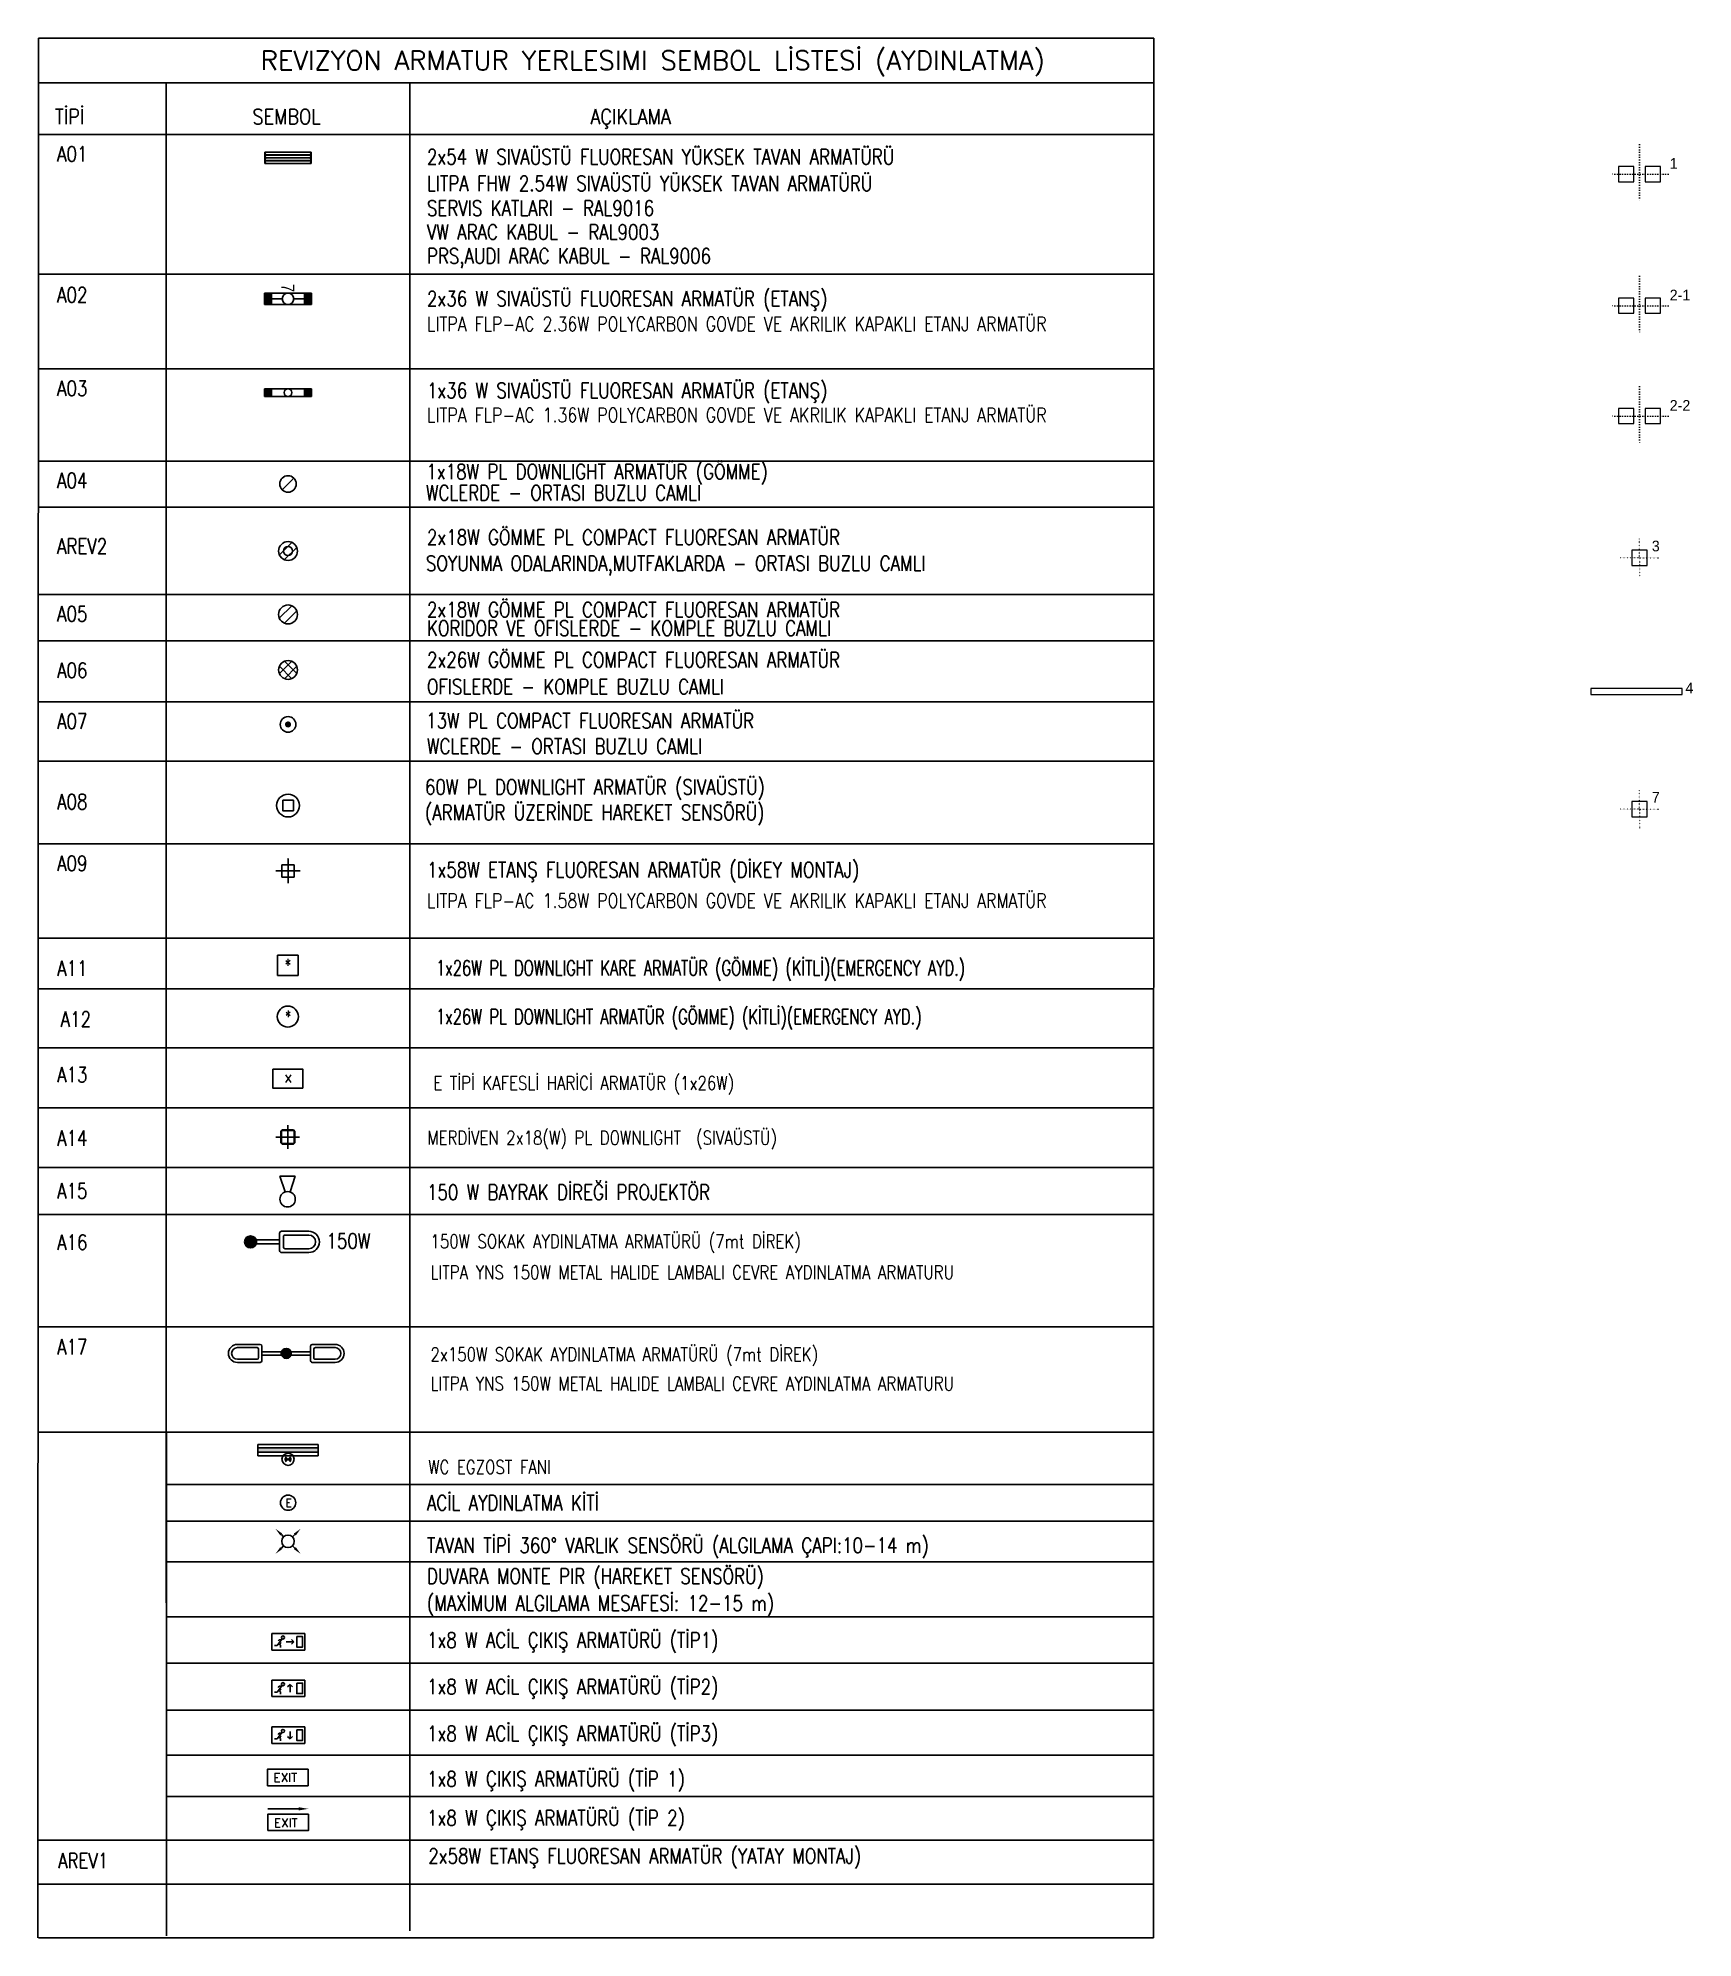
# Model space of a CAD drawing. Extents: x -2012 to 34975, y -1043 to 8321.
# Drawn here: x -1748 to -662, y 2940 to 4187 of the extents above; entities that cross this region are included whole.
import ezdxf
from ezdxf.enums import TextEntityAlignment as Align

# ---------------------------------------------------------------- set-up
doc = ezdxf.new("R2010")
doc.units = 0
doc.header["$LTSCALE"] = 25
doc.linetypes.add('DOT2', pattern=[0.125, 0, -0.125])
doc.layers.get('0').update_dxf_attribs({"color": 9, "lineweight": 9})
for name, color, linetype, lineweight in [('31', 9, 'Continuous', 9), ('E-13W PL COMPACT FLUORESAN ARMATÜR', 7, 'Continuous', 30), ('E-150 W PROJEKTÖR', 7, 'Continuous', 30), ('E-1x18W PL DOWNLIGHT ARMATÜR (GÖMME)', 7, 'Continuous', 30), ('E-1x26W PL DOWNLIGHT ARMATÜR (GÖMME) (KİTLİ)', 7, 'Continuous', 30), ('E-1x26W PL DOWNLIGHT KARE ARMATÜR (GÖMME) (KİTLİ)', 7, 'Continuous', 30), ('E-1x36 W SIVAÜSTÜ FLUORESAN ARMATÜR (ETANŞ)', 7, 'Continuous', 30), ('E-1x58W ETANŞ FLUORESAN ARMATÜR (DİKEY MONTAJ)', 7, 'Continuous', 30), ('E-1x8 W ACİL ÇIKIŞ ARMATÜRÜ (TİP1)', 7, 'Continuous', 30), ('E-1x8 W ACİL ÇIKIŞ ARMATÜRÜ (TİP2)', 7, 'Continuous', 30), ('E-1x8 W ACİL ÇIKIŞ ARMATÜRÜ (TİP3)', 7, 'Continuous', 30), ('E-1x8 W ÇIKIŞ ARMATÜRÜ (TİP 1)', 7, 'Continuous', 30), ('E-1x8 W ÇIKIŞ ARMATÜRÜ (TİP 2)', 7, 'Continuous', 30), ('E-2x18(W) PL DOWNLIGHT ARMATÜR (SIVAÜSTÜ)', 7, 'Continuous', 30), ('E-2x18W GÖMME PL COMPACT FLUORESAN ARMATÜR', 7, 'Continuous', 30), ('E-2x26W GÖMME PL COMPACT FLUORESAN ARMATÜR', 7, 'Continuous', 30), ('E-2x36 W SIVAÜSTÜ FLUORESAN ARMATÜR (ETANŞ)', 7, 'Continuous', 30), ('E-2x54 W SIVAÜSTÜ FLUORESAN YÜKSEK TAVAN ARMATÜRÜ', 7, 'Continuous', 30), ('E-2x58W ETANŞ FLUORESAN ARMATÜR (DİKEY MONTAJ)', 7, 'Continuous', 30), ('E-60W PL DOWNLIGHT ARMATÜR (SIVAÜSTÜ)', 7, 'Continuous', 30), ('E-ACİL AYDINLATMA KİTİ', 7, 'Continuous', 30), ('E-E TİPİ HARİCİ ARMATÜR (26W)', 7, 'Continuous', 30), ('E-SOKAK AYDINLATMA ARMATÜRÜ', 7, 'Continuous', 30), ('E-TAVAN TİPİ 360° VARLIK SENSÖRÜ (ALGILAMA ÇAPI 10 14 m)', 7, 'Continuous', 30), ('E-WC ASPİRATÖR', 7, 'Continuous', 30), ('E-YAZI', 7, 'Continuous', 30)]:
    doc.layers.add(name, color=color, linetype=linetype, lineweight=lineweight)
doc.styles.add('E-YAZI', font='txttw.shx')
doc.styles.add('MuuM_TEXT-STANDART', font='ARIALN.TTF')
doc.styles.add('TX-TEXT', font='')
doc.styles.get('TX-TEXT').set_extended_font_data('TrSah Futura Lt BT')

msp = doc.modelspace()

# ---------------------------------------------------------------- texts
at = {"layer": 'E-YAZI', "color": 4, "style": 'E-YAZI'}
msp.add_text('REVIZYON ARMATUR YERLESIMI SEMBOL LİSTESİ (AYDINLATMA)', height=12.5, dxfattribs=at).set_placement((-1344.65, 4172.11), align=Align.MIDDLE_CENTER)
at = {"layer": 'E-YAZI', "color": 4, "style": 'E-YAZI', "width": 0.85}
for s, p in [('TİPİ', (-1727.5, 4135.22)), ('SEMBOL', (-1585.02, 4135.22)), ('AÇIKLAMA', (-1359.11, 4135.22))]:
    msp.add_text(s, height=10, dxfattribs=at).set_placement(p, align=Align.MIDDLE_CENTER)
at = {"layer": 'E-YAZI', "color": 3, "style": 'E-YAZI'}
for s, height, width, p in [('2x54 W SIVAÜSTÜ FLUORESAN YÜKSEK TAVAN ARMATÜRÜ', 10, 0.8, (-1492.86, 4103.87)), ('A01', 10, 0.8, (-1735.7, 4105.68)), ('A02', 10, 0.8, (-1735.7, 4013.21)), ('2x36 W SIVAÜSTÜ FLUORESAN ARMATÜR (ETANŞ)', 10, 0.8, (-1492.86, 4010.71)), ('A03', 10, 0.8, (-1735.7, 3951.85)), ('1x36 W SIVAÜSTÜ FLUORESAN ARMATÜR (ETANŞ)', 10, 0.8, (-1492.86, 3950.44)), ('1x18W PL DOWNLIGHT ARMATÜR (GÖMME)', 10, 0.8, (-1493.25, 3897.17)), ('A04', 10, 0.8, (-1735.7, 3891.33)), ('AREV2', 10, 0.8, (-1735.7, 3848.25)), ('2x18W GÖMME PL COMPACT FLUORESAN ARMATÜR', 10, 0.8, (-1492.86, 3854.09)), ('2x18W GÖMME PL COMPACT FLUORESAN ARMATÜR', 10, 0.8, (-1492.86, 3806.55)), ('A05', 10, 0.8, (-1735.7, 3803.83)), ('2x26W GÖMME PL COMPACT FLUORESAN ARMATÜR', 10, 0.8, (-1492.84, 3773.6)), ('A06', 10, 0.8, (-1735.68, 3766.74)), ('A07', 10, 0.8, (-1735.68, 3733.32)), ('13W PL COMPACT FLUORESAN ARMATÜR', 10, 0.8, (-1493.4, 3733.68)), ('60W PL DOWNLIGHT ARMATÜR (SIVAÜSTÜ)', 10, 0.8, (-1494.15, 3690.16)), ('A08', 10, 0.8, (-1735.68, 3680.49)), ('(ARMATÜR ÜZERİNDE HAREKET SENSÖRÜ)', 10, 0.8, (-1494.15, 3673.44)), ('A09', 10, 0.8, (-1735.68, 3640.07)), ('1x58W ETANŞ FLUORESAN ARMATÜR (DİKEY MONTAJ)', 10, 0.8, (-1492.84, 3635.79)), ('A11', 10, 0.8, (-1735.68, 3571.13)), ('1x26W PL DOWNLIGHT KARE ARMATÜR (GÖMME) (KİTLİ)(EMERGENCY AYD.)', 10, 0.7, (-1486.94, 3571.32)), ('A12', 10, 0.8, (-1733.32, 3537.78)), ('1x26W PL DOWNLIGHT ARMATÜR (GÖMME) (KİTLİ)(EMERGENCY AYD.)', 10, 0.7, (-1486.94, 3539.37)), ('A13', 10, 0.8, (-1735.68, 3501.31)), ('E TİPİ KAFESLİ HARİCİ ARMATÜR (1x26W)', 9, 0.8, (-1488.66, 3496.36)), ('A14', 10, 0.8, (-1735.68, 3459.67)), ('MERDİVEN 2x18(W) PL DOWNLIGHT  (SIVAÜSTÜ)', 9, 0.8, (-1492.66, 3460.37)), ('A15', 10, 0.8, (-1735.68, 3425.05)), ('150 W BAYRAK DİREĞİ PROJEKTÖR', 10, 0.8, (-1492.84, 3424.13)), ('A16', 10, 0.8, (-1735.68, 3391.23)), ('150W', 10, 0.8, (-1558.82, 3392.16)), ('150W SOKAK AYDINLATMA ARMATÜRÜ (7mt DİREK)', 9, 0.8, (-1490.57, 3392.35)), ('A17', 10, 0.8, (-1735.68, 3322.65)), ('2x150W SOKAK AYDINLATMA ARMATÜRÜ (7mt DİREK)', 9, 0.8, (-1490.57, 3318.2)), ('WC EGZOST FANI', 9, 0.8, (-1492.06, 3244.27)), ('ACİL AYDINLATMA KİTİ', 10, 0.8, (-1492.84, 3220.27)), ('TAVAN TİPİ 360%%D VARLIK SENSÖRÜ (ALGILAMA ÇAPI:10-14 m)', 10, 0.8, (-1492.84, 3192.35)), ('DUVARA MONTE PIR (HAREKET SENSÖRÜ)', 10, 0.8, (-1492.84, 3172.1)), ('(MAXİMUM ALGILAMA MESAFESİ: 12-15 m)', 10, 0.8, (-1492.84, 3154.36)), ('1x8 W ACİL ÇIKIŞ ARMATÜRÜ (TİP1)', 10, 0.8, (-1492.84, 3130.13)), ('1x8 W ACİL ÇIKIŞ ARMATÜRÜ (TİP2)', 10, 0.8, (-1492.84, 3099.56)), ('1x8 W ACİL ÇIKIŞ ARMATÜRÜ (TİP3)', 10, 0.8, (-1492.84, 3068.82)), ('1x8 W ÇIKIŞ ARMATÜRÜ (TİP 1)', 10, 0.8, (-1492.84, 3039)), ('1x8 W ÇIKIŞ ARMATÜRÜ (TİP 2)', 10, 0.8, (-1492.84, 3013.41)), ('AREV1', 10, 0.8, (-1735.01, 2985.34)), ('2x58W ETANŞ FLUORESAN ARMATÜR (YATAY MONTAJ)', 10, 0.8, (-1491.98, 2988.43))]:
    msp.add_text(s, height=height, dxfattribs=dict(at, width=width)).set_placement(p)
at = {"layer": 'E-YAZI', "color": 7, "style": 'E-YAZI', "width": 0.8}
for s, height, p in [('LITPA FHW 2.54W SIVAÜSTÜ YÜKSEK TAVAN ARMATÜRÜ', 10, (-1492.86, 4086.39)), ('SERVIS KATLARI - RAL9016', 10, (-1492.86, 4070.13)), ('VW ARAC KABUL - RAL9003', 10, (-1492.86, 4054.46)), ('PRS,AUDI ARAC KABUL - RAL9006', 10, (-1492.86, 4038.79)), ('LITPA FLP-AC 2.36W POLYCARBON GOVDE VE AKRILIK KAPAKLI ETANJ ARMATÜR', 9.5, (-1492.86, 3994.34)), ('LITPA FLP-AC 1.36W POLYCARBON GOVDE VE AKRILIK KAPAKLI ETANJ ARMATÜR', 9.5, (-1492.86, 3934.55)), ('LITPA FLP-AC 1.58W POLYCARBON GOVDE VE AKRILIK KAPAKLI ETANJ ARMATÜR', 9.5, (-1492.86, 3615.77)), ('LITPA YNS 150W METAL HALIDE LAMBALI CEVRE AYDINLATMA ARMATURU', 9, (-1490.57, 3372.12)), ('LITPA YNS 150W METAL HALIDE LAMBALI CEVRE AYDINLATMA ARMATURU', 9, (-1490.57, 3299.06))]:
    msp.add_text(s, height=height, dxfattribs=at).set_placement(p)
at = {"layer": 'E-YAZI', "color": 1, "style": 'E-YAZI', "width": 0.8}
for s, p in [('WCLERDE - ORTASI BUZLU CAMLI', (-1493.52, 3883.25)), ('SOYUNMA ODALARINDA,MUTFAKLARDA - ORTASI BUZLU CAMLI', (-1493.52, 3836.99)), ('KORIDOR VE OFISLERDE - KOMPLE BUZLU CAMLI', (-1492.86, 3794.46)), ('OFISLERDE - KOMPLE BUZLU CAMLI', (-1492.86, 3755.99)), ('WCLERDE - ORTASI BUZLU CAMLI', (-1492.86, 3716.9))]:
    msp.add_text(s, height=10, dxfattribs=at).set_placement(p)

# ---------------------------------------------------------------- blocks, each defined once
blk = doc.blocks.new('100_2x36 W SIVAÜSTÜ FLUORESAN ARMATÜR (ETANŞ)')
for p, q in [((-6.15, 1.5), (6.15, 1.5)), ((-6.15, 1.5), (-6.15, -1.5)), ((-1.5, 0), (-6.15, 0)), ((1.5, 0), (6.15, 0)), ((6.15, 1.5), (6.15, -1.5)), ((-6.15, -1.5), (6.15, -1.5))]:
    blk.add_line(p, q)
blk.add_circle((0, 0), 1.5)
for points in [[(-4.15, 1.5), (-4.15, -1.5), (-6.15, 1.5), (-6.15, -1.5)], [(4.15, 1.5), (4.15, -1.5), (6.15, 1.5), (6.15, -1.5)]]:
    blk.add_solid(points)
at = {"linetype": 'Continuous', "style": 'MuuM_TEXT-STANDART'}
blk.add_text('7', height=3.44, rotation=270, dxfattribs=at).set_placement((-0.03, 2.83), align=Align.MIDDLE_CENTER)
blk = doc.blocks.new('100_1x36 W SIVAÜSTÜ FLUORESAN ARMATÜR (ETANŞ)')
at = {"layer": 'E-1x36 W SIVAÜSTÜ FLUORESAN ARMATÜR (ETANŞ)', "color": 4}
for p, q in [((-6.15, 1), (-6.15, -1)), ((6.15, 1), (-6.15, 1)), ((6.15, 1), (6.15, -1)), ((6.15, -1), (-6.15, -1))]:
    blk.add_line(p, q, dxfattribs=at)
at = {"layer": 'E-1x36 W SIVAÜSTÜ FLUORESAN ARMATÜR (ETANŞ)'}
blk.add_line((6.15, -1), (6.15, -1), dxfattribs=at)
at = {"layer": 'E-1x36 W SIVAÜSTÜ FLUORESAN ARMATÜR (ETANŞ)', "color": 4}
blk.add_circle((0, 0), 1, dxfattribs=at)
for points in [[(-6.15, 1), (-4.15, 1), (-6.15, -1), (-4.15, -1)], [(6.15, 1), (4.15, 1), (6.15, -1), (4.15, -1)]]:
    blk.add_solid(points, dxfattribs=at)
blk = doc.blocks.new('100_2x26W GÖMME PL COMPACT FLUORESAN ARMATÜR')
at = {"layer": 'E-2x26W GÖMME PL COMPACT FLUORESAN ARMATÜR', "color": 7}
for p, q in [((-1.43, -0.6), (0.6, 1.43)), ((-1.43, 0.6), (0.6, -1.43)), ((-0.6, 1.43), (1.43, -0.6)), ((-0.6, -1.43), (1.43, 0.6))]:
    blk.add_line(p, q, dxfattribs=at)
at = {"layer": 'E-2x26W GÖMME PL COMPACT FLUORESAN ARMATÜR', "color": 4}
blk.add_circle((0, 0), 1.55, dxfattribs=at)
blk = doc.blocks.new('100_1x58W ETANŞ FLUORESAN ARMATÜR (DİKEY MONTAJ)')
at = {"layer": 'E-1x58W ETANŞ FLUORESAN ARMATÜR (DİKEY MONTAJ)', "color": 4}
for points in [[(-2, 0), (2, 0)], [(-1, -1), (1, -1), (1, 1), (-1, 1), (-1, -1)], [(0, 2), (0, 2), (0, -2)]]:
    blk.add_lwpolyline(points, dxfattribs=at)
blk = doc.blocks.new('100_60W PL DOWNLIGHT ARMATÜR (SIVAÜSTÜ)')
at = {"layer": 'E-60W PL DOWNLIGHT ARMATÜR (SIVAÜSTÜ)', "color": 3}
blk.add_lwpolyline([(-0.87, 0.87), (0.87, 0.87), (0.87, -0.87), (-0.87, -0.87)], close=True, dxfattribs=at)
at = {"layer": 'E-60W PL DOWNLIGHT ARMATÜR (SIVAÜSTÜ)', "color": 4}
blk.add_circle((0, 0), 1.87, dxfattribs=at)
blk = doc.blocks.new('100_2x18W GÖMME PL COMPACT FLUORESAN ARMATÜR')
at = {"layer": 'E-2x18W GÖMME PL COMPACT FLUORESAN ARMATÜR', "color": 7}
for p, q in [((-1.43, -0.6), (0.6, 1.43)), ((-0.6, -1.43), (1.43, 0.6))]:
    blk.add_line(p, q, dxfattribs=at)
at = {"layer": 'E-2x18W GÖMME PL COMPACT FLUORESAN ARMATÜR', "color": 4}
blk.add_circle((0, 0), 1.55, dxfattribs=at)
blk = doc.blocks.new('100_13W PL COMPACT FLUORESAN ARMATÜR')
at = {"layer": 'E-13W PL COMPACT FLUORESAN ARMATÜR', "color": 4, "const_width": 0.5}
blk.add_lwpolyline([(-0.25, 0, 1), (0.25, 0, 1)], format="xyb", close=True, dxfattribs=at)
at = {"layer": 'E-13W PL COMPACT FLUORESAN ARMATÜR', "color": 4}
blk.add_ellipse((0, 0), major_axis=(-1.28, 0), ratio=1, start_param=3.1418, end_param=9.424985, dxfattribs=at)
blk = doc.blocks.new('100_ACİL AYDINLATMA KİTİ')
at = {"layer": 'E-ACİL AYDINLATMA KİTİ', "color": 3}
blk.add_circle((0, 0), 1.25, dxfattribs=at)
at = {"layer": 'E-ACİL AYDINLATMA KİTİ', "color": 3, "style": 'E-YAZI'}
blk.add_text('E', height=1.34, dxfattribs=at).set_placement((-0.45, -0.69))
blk = doc.blocks.new('100_TAVAN TİPİ 360° VARLIK SENSÖRÜ (ALGILAMA ÇAPI 10 14 m)')
at = {"layer": 'E-TAVAN TİPİ 360° VARLIK SENSÖRÜ (ALGILAMA ÇAPI 10 14 m)', "color": 3}
for p, q in [((-1.1, 1.1), (-0.73, 0.73)), ((1.1, 1.1), (0.73, 0.73)), ((-1.1, -1.1), (-0.73, -0.73)), ((1.1, -1.1), (0.73, -0.73))]:
    blk.add_line(p, q, dxfattribs=at)
at = {"layer": 'E-TAVAN TİPİ 360° VARLIK SENSÖRÜ (ALGILAMA ÇAPI 10 14 m)', "color": 4}
blk.add_circle((0, 0), 1.03, dxfattribs=at)
at = {"layer": 'E-TAVAN TİPİ 360° VARLIK SENSÖRÜ (ALGILAMA ÇAPI 10 14 m)', "color": 3}
for points in [[(-1.26, 0.94), (-0.94, 1.26), (-2.06, 2.06)], [(1.26, 0.94), (0.94, 1.26), (2.06, 2.06)], [(-1.26, -0.94), (-0.94, -1.26), (-2.06, -2.06)], [(1.26, -0.94), (0.94, -1.26), (2.06, -2.06)]]:
    blk.add_solid(points, dxfattribs=at)
blk = doc.blocks.new('100_1x8 W ACİL ÇIKIŞ ARMATÜRÜ (TİP1)')
at = {"layer": 'E-1x8 W ACİL ÇIKIŞ ARMATÜRÜ (TİP1)', "color": 4}
for p, q in [((-3.4, 3.4), (3.4, 3.4)), ((-3.4, 0), (-3.4, 3.4)), ((3.4, 0), (-3.4, 0)), ((3.4, 3.4), (3.4, 0))]:
    blk.add_line(p, q, dxfattribs=at)
at = {"layer": 'E-1x8 W ACİL ÇIKIŞ ARMATÜRÜ (TİP1)', "color": 1}
for p, q in [((-2.82, 0.94), (-2.33, 0.94)), ((-1.31, 2.32), (-2.33, 0.94)), ((-1.88, 2.13), (-2.07, 1.87)), ((-1.61, 1.01), (-2.04, 1.33)), ((-1.45, 2.13), (-1.88, 2.13)), ((-1.48, 1.38), (-1.82, 1.63)), ((-1.61, 1.01), (-1.61, 0.52)), ((1.11, 1.71), (-0.43, 1.71)), ((1.11, 1.71), (0.62, 2.2)), ((0.62, 1.21), (1.11, 1.7))]:
    blk.add_line(p, q, dxfattribs=at)
blk.add_lwpolyline([(1.71, 2.78), (2.92, 2.78), (2.92, 0.62), (1.71, 0.62)], close=True, dxfattribs=at)
blk.add_circle((-1.11, 2.57), 0.32, dxfattribs=at)
blk = doc.blocks.new('100_1x8 W ACİL ÇIKIŞ ARMATÜRÜ (TİP2)')
at = {"layer": 'E-1x8 W ACİL ÇIKIŞ ARMATÜRÜ (TİP2)', "color": 4}
for p, q in [((-3.4, 0), (-3.4, 3.4)), ((-3.4, 3.4), (3.4, 3.4)), ((3.4, 0), (-3.4, 0)), ((3.4, 3.4), (3.4, 0))]:
    blk.add_line(p, q, dxfattribs=at)
at = {"layer": 'E-1x8 W ACİL ÇIKIŞ ARMATÜRÜ (TİP2)', "color": 1}
for p, q in [((-2.82, 0.94), (-2.33, 0.94)), ((-1.31, 2.32), (-2.33, 0.94)), ((-1.88, 2.13), (-2.07, 1.87)), ((-1.61, 1.01), (-2.04, 1.33)), ((-1.45, 2.13), (-1.88, 2.13)), ((-1.48, 1.38), (-1.82, 1.63)), ((-1.61, 1.01), (-1.61, 0.52)), ((-0.16, 1.99), (0.34, 2.47)), ((0.34, 2.48), (0.34, 0.93)), ((0.34, 2.48), (0.84, 1.99))]:
    blk.add_line(p, q, dxfattribs=at)
blk.add_lwpolyline([(1.71, 2.78), (2.92, 2.78), (2.92, 0.62), (1.71, 0.62)], close=True, dxfattribs=at)
blk.add_circle((-1.11, 2.57), 0.32, dxfattribs=at)
blk = doc.blocks.new('100_1x8 W ACİL ÇIKIŞ ARMATÜRÜ (TİP3)')
at = {"layer": 'E-1x8 W ACİL ÇIKIŞ ARMATÜRÜ (TİP3)', "color": 4}
for p, q in [((-3.4, 0), (-3.4, 3.4)), ((-3.4, 3.4), (3.4, 3.4)), ((3.4, 0), (-3.4, 0)), ((3.4, 3.4), (3.4, 0))]:
    blk.add_line(p, q, dxfattribs=at)
at = {"layer": 'E-1x8 W ACİL ÇIKIŞ ARMATÜRÜ (TİP3)', "color": 1}
for p, q in [((-2.82, 0.94), (-2.33, 0.94)), ((-1.31, 2.32), (-2.33, 0.94)), ((-1.88, 2.13), (-2.07, 1.87)), ((-1.61, 1.01), (-2.04, 1.33)), ((-1.45, 2.13), (-1.88, 2.13)), ((-1.48, 1.38), (-1.82, 1.63)), ((-1.61, 1.01), (-1.61, 0.52)), ((-0.16, 1.42), (0.34, 0.94)), ((0.34, 0.93), (0.34, 2.48)), ((0.34, 0.93), (0.84, 1.42))]:
    blk.add_line(p, q, dxfattribs=at)
blk.add_lwpolyline([(1.71, 2.78), (2.92, 2.78), (2.92, 0.62), (1.71, 0.62)], close=True, dxfattribs=at)
blk.add_circle((-1.11, 2.57), 0.32, dxfattribs=at)
blk = doc.blocks.new('100_1x8 W ÇIKIŞ ARMATÜRÜ (TİP 1)')
at = {"layer": 'E-1x8 W ÇIKIŞ ARMATÜRÜ (TİP 1)', "color": 4}
blk.add_lwpolyline([(-3.34, 0), (3.34, 0), (3.34, 2.7), (-3.34, 2.7)], close=True, dxfattribs=at)
at = {"layer": 'E-1x8 W ÇIKIŞ ARMATÜRÜ (TİP 1)', "color": 3, "style": 'E-YAZI'}
blk.add_text('EXIT', height=1.44, dxfattribs=at).set_placement((-2.34, 0.61))
blk = doc.blocks.new('100_1x8 W ÇIKIŞ ARMATÜRÜ (TİP 2)')
at = {"layer": 'E-1x8 W ÇIKIŞ ARMATÜRÜ (TİP 2)', "color": 3}
blk.add_line((1.73, 3.58), (-3.34, 3.58), dxfattribs=at)
at = {"layer": 'E-1x8 W ÇIKIŞ ARMATÜRÜ (TİP 2)', "color": 4}
blk.add_lwpolyline([(-3.34, 0), (3.34, 0), (3.34, 2.7), (-3.34, 2.7)], close=True, dxfattribs=at)
at = {"layer": 'E-1x8 W ÇIKIŞ ARMATÜRÜ (TİP 2)', "color": 3}
blk.add_solid([(1.73, 3.84), (1.73, 3.31), (3.33, 3.58)], dxfattribs=at)
at = {"layer": 'E-1x8 W ÇIKIŞ ARMATÜRÜ (TİP 2)', "color": 3, "style": 'E-YAZI'}
blk.add_text('EXIT', height=1.44, dxfattribs=at).set_placement((-2.33, 0.56))
blk = doc.blocks.new('10_WC ASPİRATÖR')
at = {"layer": 'E-WC ASPİRATÖR', "color": 3}
for p, q in [((-4.2, 4.2), (4.2, -4.2)), ((-4.2, -4.2), (4.2, 4.2))]:
    blk.add_line(p, q, dxfattribs=at)
at = {"layer": 'E-WC ASPİRATÖR', "color": 3, "const_width": 6}
for points in [[(-2.1, 2.1, 0.198912), (-3, 0, 0.198912), (-2.1, -2.1, 0.198912)], [(2.1, -2.1, 0.198912), (3, 0, 0.198912), (2.1, 2.1)]]:
    blk.add_lwpolyline(points, format="xyb", dxfattribs=at)
at = {"layer": 'E-WC ASPİRATÖR', "color": 4}
blk.add_circle((0, 0), 10, dxfattribs=at)
blk = doc.blocks.new('100_1x18W PL DOWNLIGHT ARMATÜR (GÖMME)')
at = {"layer": 'E-1x18W PL DOWNLIGHT ARMATÜR (GÖMME)', "color": 7}
blk.add_line((-1.1, -1.1), (1.1, 1.1), dxfattribs=at)
at = {"layer": 'E-1x18W PL DOWNLIGHT ARMATÜR (GÖMME)', "color": 4}
blk.add_ellipse((0, 0), major_axis=(-1.55, 0), ratio=1, start_param=3.1418, end_param=9.424985, dxfattribs=at)
blk = doc.blocks.new('2x54 W SIVAÜSTÜ FLUORESAN YÜKSEK TAVAN ARMATÜRÜ')
at = {"layer": 'E-2x54 W SIVAÜSTÜ FLUORESAN YÜKSEK TAVAN ARMATÜRÜ', "color": 4}
for p, q in [((-60.8, 15), (-60.8, -15)), ((-60.8, 15), (60.8, 15)), ((-60, 0), (-15, 0)), ((15, 0), (60, 0)), ((60.8, 15), (60.8, 0)), ((60.8, 0), (60.8, -15)), ((-60.8, -15), (60.8, -15))]:
    blk.add_line(p, q, dxfattribs=at)
at = {"layer": 'E-2x54 W SIVAÜSTÜ FLUORESAN YÜKSEK TAVAN ARMATÜRÜ', "color": 7}
for p, q in [((-60.8, 0), (60.8, 0)), ((-59.3, 8), (59.3, 8)), ((-59.2, 7), (59.4, 7)), ((-59.3, -7), (59.3, -7)), ((-59.2, -8), (59.4, -8))]:
    blk.add_line(p, q, dxfattribs=at)
for centre in [(-59.2, 7.6), (-59.2, 7.3), (59.4, 7.6), (59.4, 7.3), (-59.2, -7.4), (-59.2, -7.7), (59.4, -7.4), (59.4, -7.7)]:
    blk.add_circle(centre, 0.11, dxfattribs=at)
for centre, radius, start, end in [((-48.7, 7.5), 12.1, 141.86, 218.14), ((-59.1, 7.5), 0.515, 106.8674, 266.7612), ((-59.3, 7.5), 0.519, 289.2244, 84.4042), ((48.7, 7.5), 12.1, 321.86, 38.14), ((59.5, 7.5), 0.515, 106.8674, 266.7612), ((59.3, 7.5), 0.519, 289.2244, 84.4042), ((-48.7, -7.5), 12.1, 141.86, 218.14), ((-59.1, -7.5), 0.515, 106.8674, 266.7612), ((-59.3, -7.5), 0.519, 289.2244, 84.4042), ((48.7, -7.5), 12.1, 321.86, 38.14), ((59.5, -7.5), 0.515, 106.8674, 266.7612), ((59.3, -7.5), 0.519, 289.2244, 84.4042)]:
    blk.add_arc(centre, radius, start, end, dxfattribs=at)
blk = doc.blocks.new('100_150 W PROJEKTÖR')
at = {"layer": 'E-150 W PROJEKTÖR', "color": 4}
for p, q in [((405, 135), (128, 43)), ((405, -135), (405, 135)), ((128, -43), (405, -135))]:
    blk.add_line(p, q, dxfattribs=at)
blk.add_circle((0, 0), 135, dxfattribs=at)
blk = doc.blocks.new('1x26W PL DOWNLIGHT KARE ARMATÜR (GÖMME) (KİTLİ)')
at = {"layer": 'E-1x26W PL DOWNLIGHT KARE ARMATÜR (GÖMME) (KİTLİ)', "color": 4}
for p, q in [((-10.5, 21), (10.5, 21)), ((-10.5, 0), (-10.5, 21)), ((10.5, 21), (10.5, 0)), ((10.5, 0), (-10.5, 0))]:
    blk.add_line(p, q, dxfattribs=at)
at = {"layer": 'E-1x26W PL DOWNLIGHT KARE ARMATÜR (GÖMME) (KİTLİ)', "color": 7, "style": 'E-YAZI', "width": 0.8}
blk.add_text('*', height=12.5, dxfattribs=at).set_placement((-3.3, 4.6))
blk = doc.blocks.new('E-1x26W PL DOWNLIGHT ARMATÜR (GÖMME) (KİTLİ)')
at = {"layer": 'E-1x26W PL DOWNLIGHT ARMATÜR (GÖMME) (KİTLİ)', "color": 4}
blk.add_ellipse((0, 0), major_axis=(-10.8, 0), ratio=1, start_param=3.1418, end_param=9.424985, dxfattribs=at)
at = {"layer": 'E-1x26W PL DOWNLIGHT ARMATÜR (GÖMME) (KİTLİ)', "color": 7, "style": 'E-YAZI', "width": 0.8}
blk.add_text('*', height=12.5, dxfattribs=at).set_placement((-3.1, -6.1))
blk = doc.blocks.new('E-E TİPİ HARİCİ ARMATÜR (26W)')
at = {"layer": 'E-E TİPİ HARİCİ ARMATÜR (26W)', "color": 4}
blk.add_lwpolyline([(-17.1, 21.6), (-17.1, 0), (17.1, 0), (17.1, 21.6)], close=True, dxfattribs=at)
at = {"layer": 'E-E TİPİ HARİCİ ARMATÜR (26W)', "color": 7, "style": 'E-YAZI'}
blk.add_text('x', height=12.8, rotation=0, dxfattribs=at).set_placement((-4.4, 6.4))
blk = doc.blocks.new('SOKAK AYDINLATMA ARMATÜRÜ')
at = {"layer": 'E-SOKAK AYDINLATMA ARMATÜRÜ', "color": 4}
for p, q in [((-28, 81.2), (-28, 152.8)), ((-18, 91.2), (-18, 152.8)), ((18, 152.8), (18, 91.2)), ((28, 152.8), (28, 81.2)), ((-23, 76.2), (23, 76.2)), ((-13, 86.2), (13, 86.2)), ((-5, 0), (-5, 76.2)), ((5, 0), (5, 76.2))]:
    blk.add_line(p, q, dxfattribs=at)
at = {"layer": 'E-SOKAK AYDINLATMA ARMATÜRÜ', "color": 4, "const_width": 15.7}
blk.add_lwpolyline([(0, -7.9, 1), (0, 7.9, 1)], format="xyb", close=True, dxfattribs=at)
at = {"layer": 'E-SOKAK AYDINLATMA ARMATÜRÜ', "color": 4}
blk.add_circle((0, 0), 15.7, dxfattribs=at)
for centre, radius, start, end in [((0, 152.8), 28, 0, 180), ((0, 152.8), 18, 0, 180), ((-23, 81.2), 5, 180, 270), ((-13, 91.2), 5, 180, 270), ((13, 91.2), 5, 270, 0), ((23, 81.2), 5, 270, 0)]:
    blk.add_arc(centre, radius, start, end, dxfattribs=at)
blk = doc.blocks.new('100_2x18(W) PL DOWNLIGHT ARMATÜR (SIVAÜSTÜ)')
at = {"layer": 'E-2x18(W) PL DOWNLIGHT ARMATÜR (SIVAÜSTÜ)', "color": 4, "ltscale": 0.4}
for q in [(-25, 0), (-25, 0), (0, 25), (0, 25), (0, -25), (25, 0), (0, -25), (25, 0)]:
    blk.add_line((0, 0), q, dxfattribs=at)
at = {"layer": 'E-2x18(W) PL DOWNLIGHT ARMATÜR (SIVAÜSTÜ)', "color": 4}
for p, q in [((-12, 15), (-15, 12)), ((-15, 12), (-15, -12)), ((-11.4, 13.5), (-13.5, 11.4)), ((-13.5, 11.4), (-13.5, -11.4)), ((12, 15), (-12, 15)), ((11.4, 13.5), (-11.4, 13.5)), ((13.5, 11.4), (11.4, 13.5)), ((15, 12), (12, 15)), ((13.5, -11.4), (13.5, 11.4)), ((15, -12), (15, 12)), ((-15, -12), (-12, -15)), ((-13.5, -11.4), (-11.4, -13.5)), ((-12, -15), (12, -15)), ((-11.4, -13.5), (11.4, -13.5)), ((11.4, -13.5), (13.5, -11.4)), ((12, -15), (15, -12))]:
    blk.add_line(p, q, dxfattribs=at)
blk = doc.blocks.new('2X58 WATT FLUORESAN ARMATÜR')
at = {"layer": 'E-2x58W ETANŞ FLUORESAN ARMATÜR (DİKEY MONTAJ)'}
h = blk.add_hatch(color=4, dxfattribs=at)
h.dxf.hatch_style = 1
h.paths.add_polyline_path([(-12687.2, 10015.8), (-12687.2, 10027.1), (-12846.2, 10027.1), (-12846.2, 10015.8)])
at = {"layer": 'E-2x58W ETANŞ FLUORESAN ARMATÜR (DİKEY MONTAJ)', "color": 4}
for p, q in [((-12687.2, 10036), (-12846.2, 10036)), ((-12846.2, 10006), (-12846.2, 10036)), ((-12687.2, 10006), (-12687.2, 10036)), ((-12846.2, 10027.1), (-12687.2, 10027.1)), ((-12846.2, 10015.8), (-12687.2, 10015.8)), ((-12687.2, 10006), (-12846.2, 10006))]:
    blk.add_line(p, q, dxfattribs=at)
blk = doc.blocks.new('E-218-ORTASI BUZLU CAMLI')
at = {"layer": 'E-2x18W GÖMME PL COMPACT FLUORESAN ARMATÜR', "color": 4}
for p, q in [((-22.8, -9.7), (9.7, 22.8)), ((-9.7, -22.8), (22.8, 9.7))]:
    blk.add_line(p, q, dxfattribs=at)
for radius in [24.8, 12.1]:
    blk.add_circle((0, 0), radius, dxfattribs=at)
blk = doc.blocks.new('p-vw-aydınlatma2')
at = {"linetype": 'ByBlock'}
for points in [[(-10, 7.5), (10, 7.5), (10, 27.5), (-10, 27.5), (-10, 7.5)], [(-10, -27.5), (10, -27.5), (10, -7.5), (-10, -7.5), (-10, -27.5)]]:
    blk.add_lwpolyline(points, dxfattribs=at)
at = {"linetype": 'DOT2'}
for points in [[(0, 37.5), (0, -37.5)], [(-38.6, 0), (36.4, 0)]]:
    blk.add_lwpolyline(points, dxfattribs=at)
at = {"insert": (-20.9, 39.6), "char_height": 14, "width": 14.596, "attachment_point": 1, "rotation": 90, "style": 'TX-TEXT'}
blk.add_mtext('2-1', dxfattribs=at)
blk = doc.blocks.new('p-vw aydınlatma1')
at = {"linetype": 'DOT2'}
for points in [[(27.5, 48.6), (27.5, -26.4)], [(65, 10), (-10, 10)]]:
    blk.add_lwpolyline(points, dxfattribs=at)
at = {"linetype": 'ByBlock'}
for points in [[(0, 20), (0, 0), (20, 0), (20, 20), (0, 20)], [(35, 20), (35, 0), (55, 0), (55, 20), (35, 20)]]:
    blk.add_lwpolyline(points, dxfattribs=at)
at = {"insert": (67.1, 30.9), "char_height": 14, "width": 14.596, "attachment_point": 1, "style": 'TX-TEXT'}
blk.add_mtext('1', dxfattribs=at)
blk = doc.blocks.new('E-22-GENIS ACILI')
at = {"linetype": 'ByBlock'}
for points in [[(-10, 7.5), (10, 7.5), (10, 27.5), (-10, 27.5), (-10, 7.5)], [(-10, -27.5), (10, -27.5), (10, -7.5), (-10, -7.5), (-10, -27.5)]]:
    blk.add_lwpolyline(points, dxfattribs=at)
at = {"linetype": 'DOT2'}
for points in [[(0, 37.5), (0, -37.5)], [(-38.6, 0), (36.4, 0)]]:
    blk.add_lwpolyline(points, dxfattribs=at)
at = {"insert": (-20.9, 39.6), "char_height": 14, "width": 14.596, "attachment_point": 1, "rotation": 90, "style": 'TX-TEXT'}
blk.add_mtext('2-2', dxfattribs=at)
blk = doc.blocks.new('p-bur-vw- aydınlatma 3')
at = {"linetype": 'DOT2', "ltscale": 0.4}
for q in [(0, 25), (-25, 0), (0, -25), (25, 0)]:
    blk.add_line((0, 0), q, dxfattribs=at)
at = {"linetype": 'ByBlock'}
blk.add_lwpolyline([(0, 10), (-10, 10), (-10, -10), (10, -10), (10, 10), (0, 10)], dxfattribs=at)
at = {"insert": (16.1, 22.6), "char_height": 14, "width": 14.596, "attachment_point": 1, "style": 'TX-TEXT'}
blk.add_mtext('3', dxfattribs=at)
blk = doc.blocks.new('p-bur-VW-aydınlatma 07')
at = {"linetype": 'DOT2', "ltscale": 0.4}
for q in [(0, 25), (-25, 0), (0, -25), (25, 0)]:
    blk.add_line((0, 0), q, dxfattribs=at)
at = {"linetype": 'ByBlock'}
blk.add_lwpolyline([(0, 10), (-10, 10), (-10, -10), (10, -10), (10, 10), (0, 10)], dxfattribs=at)
at = {"insert": (16.1, 22.6), "char_height": 14, "width": 14.596, "attachment_point": 1, "style": 'TX-TEXT'}
blk.add_mtext('7', dxfattribs=at)
blk = doc.blocks.new('p-bur-VW-ayd 4')
at = {"linetype": 'ByBlock'}
blk.add_lwpolyline([(-60, -11.5), (60, -11.5), (60, -3.5), (-60, -3.5), (-60, -11.5)], close=True, dxfattribs=at)
at = {"insert": (64.3, 4.1), "char_height": 14, "width": 14.596, "attachment_point": 1, "style": 'TX-TEXT'}
blk.add_mtext('4', dxfattribs=at)

# ---------------------------------------------------------------- linework, layer by layer
at = {"layer": 'E-YAZI', "color": 4}
for p, q in [((-1747.96, 4186.84), (-1748.27, 2939.58)), ((-1747.96, 4186.84), (-1015.54, 4186.84)), ((-1015.49, 4186.84), (-1015.81, 2939.58)), ((-1747.96, 4157.39), (-1015.58, 4157.39)), ((-1747.95, 4123.47), (-1015.54, 4123.47)), ((-1664, 2975.02), (-1747.62, 2975.01))]:
    msp.add_line(p, q, dxfattribs=at)
at = {"layer": 'E-YAZI', "color": 7}
for p, q in [((-1664.02, 4157.39), (-1664.02, 3159.5)), ((-1504.18, 4157.39), (-1504.18, 3159.5)), ((-1015.54, 4031.85), (-1747.94, 4031.85)), ((-1015.54, 3969.64), (-1747.93, 3969.64)), ((-1015.54, 3909.12), (-1747.92, 3909.12)), ((-1015.54, 3878.87), (-1747.92, 3878.87)), ((-1015.54, 3821.62), (-1747.92, 3821.62)), ((-1015.54, 3821.62), (-1747.9, 3821.62)), ((-1015.53, 3821.62), (-1747.88, 3821.62)), ((-1015.54, 3791.17), (-1747.92, 3791.17)), ((-1015.52, 3791.17), (-1747.9, 3791.17)), ((-1015.54, 3791.17), (-1747.9, 3791.17)), ((-1015.53, 3791.17), (-1747.88, 3791.17)), ((-1015.51, 3751.11), (-1747.85, 3751.11)), ((-1015.51, 3712.2), (-1747.85, 3712.2)), ((-1015.51, 3657.86), (-1747.83, 3657.86)), ((-1015.51, 3595.91), (-1747.83, 3595.91)), ((-1066.54, 3595.91), (-1747.83, 3595.91)), ((-1066.54, 3595.91), (-1747.83, 3595.91)), ((-1015.47, 3595.91), (-1747.82, 3595.91)), ((-1015.47, 3562.66), (-1747.81, 3562.66)), ((-1015.47, 3523.87), (-1747.8, 3523.87)), ((-1015.47, 3484.64), (-1747.8, 3484.64)), ((-1066.54, 3445.41), (-1747.8, 3445.41)), ((-1015.47, 3445.41), (-1747.8, 3445.41)), ((-1015.51, 3445.41), (-1747.78, 3445.41)), ((-1015.51, 3414.44), (-1747.78, 3414.44)), ((-1015.47, 3340.72), (-1747.78, 3340.72)), ((-1015.47, 3271.73), (-1747.77, 3271.73)), ((-1015.47, 3271.73), (-1664, 3271.73)), ((-1664, 3271.73), (-1664, 3150.47)), ((-1504.16, 3271.73), (-1504.16, 3150.47)), ((-1015.5, 3237.32), (-1664, 3237.32)), ((-1015.5, 3213.27), (-1664, 3213.27)), ((-1015.5, 3186.43), (-1664, 3186.43)), ((-1015.5, 3150.47), (-1664, 3150.47)), ((-1015.5, 3150.47), (-1664, 3150.47)), ((-1015.49, 3150.47), (-1664, 3150.47)), ((-1664, 3150.47), (-1663.99, 2941)), ((-1504.16, 3150.47), (-1504.16, 2944.36)), ((-1015.49, 3119.9), (-1664, 3119.9)), ((-1015.49, 3089.16), (-1664, 3089.16)), ((-1015.49, 3059.64), (-1664, 3059.64)), ((-1015.49, 3032.54), (-1664, 3032.54)), ((-1015.48, 3003.78), (-1747.63, 3003.78)), ((-1015.49, 3003.78), (-1664, 3003.78)), ((-1664, 3003.78), (-1015.48, 3003.78)), ((-1663.99, 2975.02), (-1015.48, 2975.02)), ((-1747.96, 2939.58), (-1015.79, 2939.58))]:
    msp.add_line(p, q, dxfattribs=at)

# ---------------------------------------------------------------- block references
at = {"layer": '31', "linetype": 'ByBlock', "xscale": 0.5, "yscale": 0.5, "zscale": 0.5}
for name, p in [('p-vw aydınlatma1', (-710.41, 4092.53)), ('p-bur-vw- aydınlatma 3', (-696.66, 3845.55)), ('p-bur-VW-ayd 4', (-698.66, 3761.63)), ('p-bur-VW-aydınlatma 07', (-696.66, 3680.57))]:
    msp.add_blockref(name, p, dxfattribs=at)
at = {"layer": '31', "linetype": 'ByBlock', "xscale": 0.5, "yscale": 0.5, "zscale": 0.5, "rotation": 270}
msp.add_blockref('p-vw-aydınlatma2', (-696.66, 4011.13), dxfattribs=at)
at = {"layer": '31', "xscale": 0.5, "yscale": 0.5, "zscale": 0.5, "rotation": 270}
msp.add_blockref('E-22-GENIS ACILI', (-696.66, 3938.7), dxfattribs=at)
at = {"layer": 'E-13W PL COMPACT FLUORESAN ARMATÜR', "xscale": 4, "yscale": 4, "zscale": 4}
msp.add_blockref('100_13W PL COMPACT FLUORESAN ARMATÜR', (-1584.08, 3736.21), dxfattribs=at)
at = {"layer": 'E-150 W PROJEKTÖR', "color": 4, "xscale": 0.0375, "yscale": 0.0375, "zscale": 0.0375, "rotation": 90}
msp.add_blockref('100_150 W PROJEKTÖR', (-1584.37, 3424.54), dxfattribs=at)
at = {"layer": 'E-1x18W PL DOWNLIGHT ARMATÜR (GÖMME)', "xscale": 3.5, "yscale": 3.5, "zscale": 3.5}
msp.add_blockref('100_1x18W PL DOWNLIGHT ARMATÜR (GÖMME)', (-1584.1, 3894.1), dxfattribs=at)
at = {"layer": 'E-1x26W PL DOWNLIGHT ARMATÜR (GÖMME) (KİTLİ)', "color": 6, "xscale": 0.6400000000000001, "yscale": 0.6400000000000001, "zscale": 0.6400000000000001}
msp.add_blockref('E-1x26W PL DOWNLIGHT ARMATÜR (GÖMME) (KİTLİ)', (-1584.24, 3544.45), dxfattribs=at)
at = {"layer": 'E-1x26W PL DOWNLIGHT KARE ARMATÜR (GÖMME) (KİTLİ)', "color": 6, "xscale": 0.6400000000000001, "yscale": 0.6400000000000001, "zscale": 0.6400000000000001}
msp.add_blockref('1x26W PL DOWNLIGHT KARE ARMATÜR (GÖMME) (KİTLİ)', (-1584.23, 3571.41), dxfattribs=at)
at = {"layer": 'E-1x36 W SIVAÜSTÜ FLUORESAN ARMATÜR (ETANŞ)', "xscale": 2.5, "yscale": 2.5, "zscale": 2.5}
msp.add_blockref('100_1x36 W SIVAÜSTÜ FLUORESAN ARMATÜR (ETANŞ)', (-1584.1, 3954.02), dxfattribs=at)
at = {"layer": 'E-1x58W ETANŞ FLUORESAN ARMATÜR (DİKEY MONTAJ)', "xscale": 4, "yscale": 4, "zscale": 4}
msp.add_blockref('100_1x58W ETANŞ FLUORESAN ARMATÜR (DİKEY MONTAJ)', (-1584.08, 3640.02), dxfattribs=at)
at = {"layer": 'E-1x8 W ACİL ÇIKIŞ ARMATÜRÜ (TİP1)', "xscale": 3.2, "yscale": 3.2, "zscale": 3.2}
msp.add_blockref('100_1x8 W ACİL ÇIKIŞ ARMATÜRÜ (TİP1)', (-1583.85, 3128.59), dxfattribs=at)
at = {"layer": 'E-1x8 W ACİL ÇIKIŞ ARMATÜRÜ (TİP2)', "xscale": 3.2, "yscale": 3.2, "zscale": 3.2}
msp.add_blockref('100_1x8 W ACİL ÇIKIŞ ARMATÜRÜ (TİP2)', (-1583.85, 3098.01), dxfattribs=at)
at = {"layer": 'E-1x8 W ACİL ÇIKIŞ ARMATÜRÜ (TİP3)', "xscale": 3.2, "yscale": 3.2, "zscale": 3.2}
msp.add_blockref('100_1x8 W ACİL ÇIKIŞ ARMATÜRÜ (TİP3)', (-1583.85, 3067.28), dxfattribs=at)
at = {"layer": 'E-1x8 W ÇIKIŞ ARMATÜRÜ (TİP 1)', "xscale": 4, "yscale": 4, "zscale": 4}
msp.add_blockref('100_1x8 W ÇIKIŞ ARMATÜRÜ (TİP 1)', (-1584.29, 3039.56), dxfattribs=at)
at = {"layer": 'E-1x8 W ÇIKIŞ ARMATÜRÜ (TİP 2)', "xscale": 4, "yscale": 4, "zscale": 4}
msp.add_blockref('100_1x8 W ÇIKIŞ ARMATÜRÜ (TİP 2)', (-1584.08, 3010.06), dxfattribs=at)
at = {"layer": 'E-2x18(W) PL DOWNLIGHT ARMATÜR (SIVAÜSTÜ)', "color": 6, "xscale": 0.310776, "yscale": 0.310776, "zscale": 0.310776}
msp.add_blockref('100_2x18(W) PL DOWNLIGHT ARMATÜR (SIVAÜSTÜ)', (-1584.23, 3465.38), dxfattribs=at)
at = {"layer": 'E-2x18W GÖMME PL COMPACT FLUORESAN ARMATÜR', "color": 1, "xscale": 0.25, "yscale": 0.25, "zscale": 0.25}
msp.add_blockref('E-218-ORTASI BUZLU CAMLI', (-1584.1, 3850.06), dxfattribs=at)
at = {"layer": 'E-2x18W GÖMME PL COMPACT FLUORESAN ARMATÜR', "xscale": 4, "yscale": 4, "zscale": 4}
msp.add_blockref('100_2x18W GÖMME PL COMPACT FLUORESAN ARMATÜR', (-1584.1, 3808.44), dxfattribs=at)
at = {"layer": 'E-2x26W GÖMME PL COMPACT FLUORESAN ARMATÜR', "xscale": 4, "yscale": 4, "zscale": 4}
msp.add_blockref('100_2x26W GÖMME PL COMPACT FLUORESAN ARMATÜR', (-1584.08, 3771.99), dxfattribs=at)
at = {"layer": 'E-2x36 W SIVAÜSTÜ FLUORESAN ARMATÜR (ETANŞ)', "xscale": 2.5, "yscale": 2.5, "zscale": 2.5}
msp.add_blockref('100_2x36 W SIVAÜSTÜ FLUORESAN ARMATÜR (ETANŞ)', (-1584.1, 4015.65), dxfattribs=at)
at = {"layer": 'E-2x54 W SIVAÜSTÜ FLUORESAN YÜKSEK TAVAN ARMATÜRÜ', "color": 6, "xscale": 0.25, "yscale": 0.25, "zscale": 0.25}
msp.add_blockref('2x54 W SIVAÜSTÜ FLUORESAN YÜKSEK TAVAN ARMATÜRÜ', (-1584.1, 4108.22), dxfattribs=at)
at = {"layer": 'E-60W PL DOWNLIGHT ARMATÜR (SIVAÜSTÜ)', "xscale": 4, "yscale": 4, "zscale": 4}
msp.add_blockref('100_60W PL DOWNLIGHT ARMATÜR (SIVAÜSTÜ)', (-1584.08, 3683.01), dxfattribs=at)
at = {"layer": 'E-ACİL AYDINLATMA KİTİ', "xscale": 4, "yscale": 4, "zscale": 4}
msp.add_blockref('100_ACİL AYDINLATMA KİTİ', (-1584.08, 3225.33), dxfattribs=at)
at = {"layer": 'E-E TİPİ HARİCİ ARMATÜR (26W)', "color": 6, "xscale": 0.5760000000000001, "yscale": 0.5760000000000001, "zscale": 0.5760000000000001}
msp.add_blockref('E-E TİPİ HARİCİ ARMATÜR (26W)', (-1584.23, 3497.54), dxfattribs=at)
at = {"layer": 'E-SOKAK AYDINLATMA ARMATÜRÜ', "color": 6}
for p, xscale, yscale, zscale, rotation in [((-1608.7, 3396.56), 0.25, 0.25, 0.25, 270), ((-1585.28, 3323.33), -0.21, 0.21, 0.21, 90), ((-1585.28, 3323.33), 0.21, 0.21, 0.21, 270)]:
    msp.add_blockref('SOKAK AYDINLATMA ARMATÜRÜ', p, dxfattribs=dict(at, xscale=xscale, yscale=yscale, zscale=zscale, rotation=rotation))
at = {"layer": 'E-TAVAN TİPİ 360° VARLIK SENSÖRÜ (ALGILAMA ÇAPI 10 14 m)', "xscale": 4, "yscale": 4, "zscale": 4}
msp.add_blockref('100_TAVAN TİPİ 360° VARLIK SENSÖRÜ (ALGILAMA ÇAPI 10 14 m)', (-1584.08, 3199.98), dxfattribs=at)
at = {"layer": 'E-WC ASPİRATÖR', "color": 6, "xscale": 0.4, "yscale": 0.4, "zscale": 0.4}
msp.add_blockref('10_WC ASPİRATÖR', (-1584.08, 3253.83), dxfattribs=at)
at = {"layer": 'E-YAZI', "color": 1, "xscale": 0.25, "yscale": 0.25, "zscale": 0.25}
msp.add_blockref('2X58 WATT FLUORESAN ARMATÜR', (1607.58, 754.63), dxfattribs=at)

msp.set_redraw_order([(e.dxf.handle, doc.entitydb.next_handle()) for e in msp.query("TEXT MTEXT ATTDEF DIMENSION ARC_DIMENSION")])  # texts and dimensions are drawn at this point

doc.saveas('drawing.dxf')
